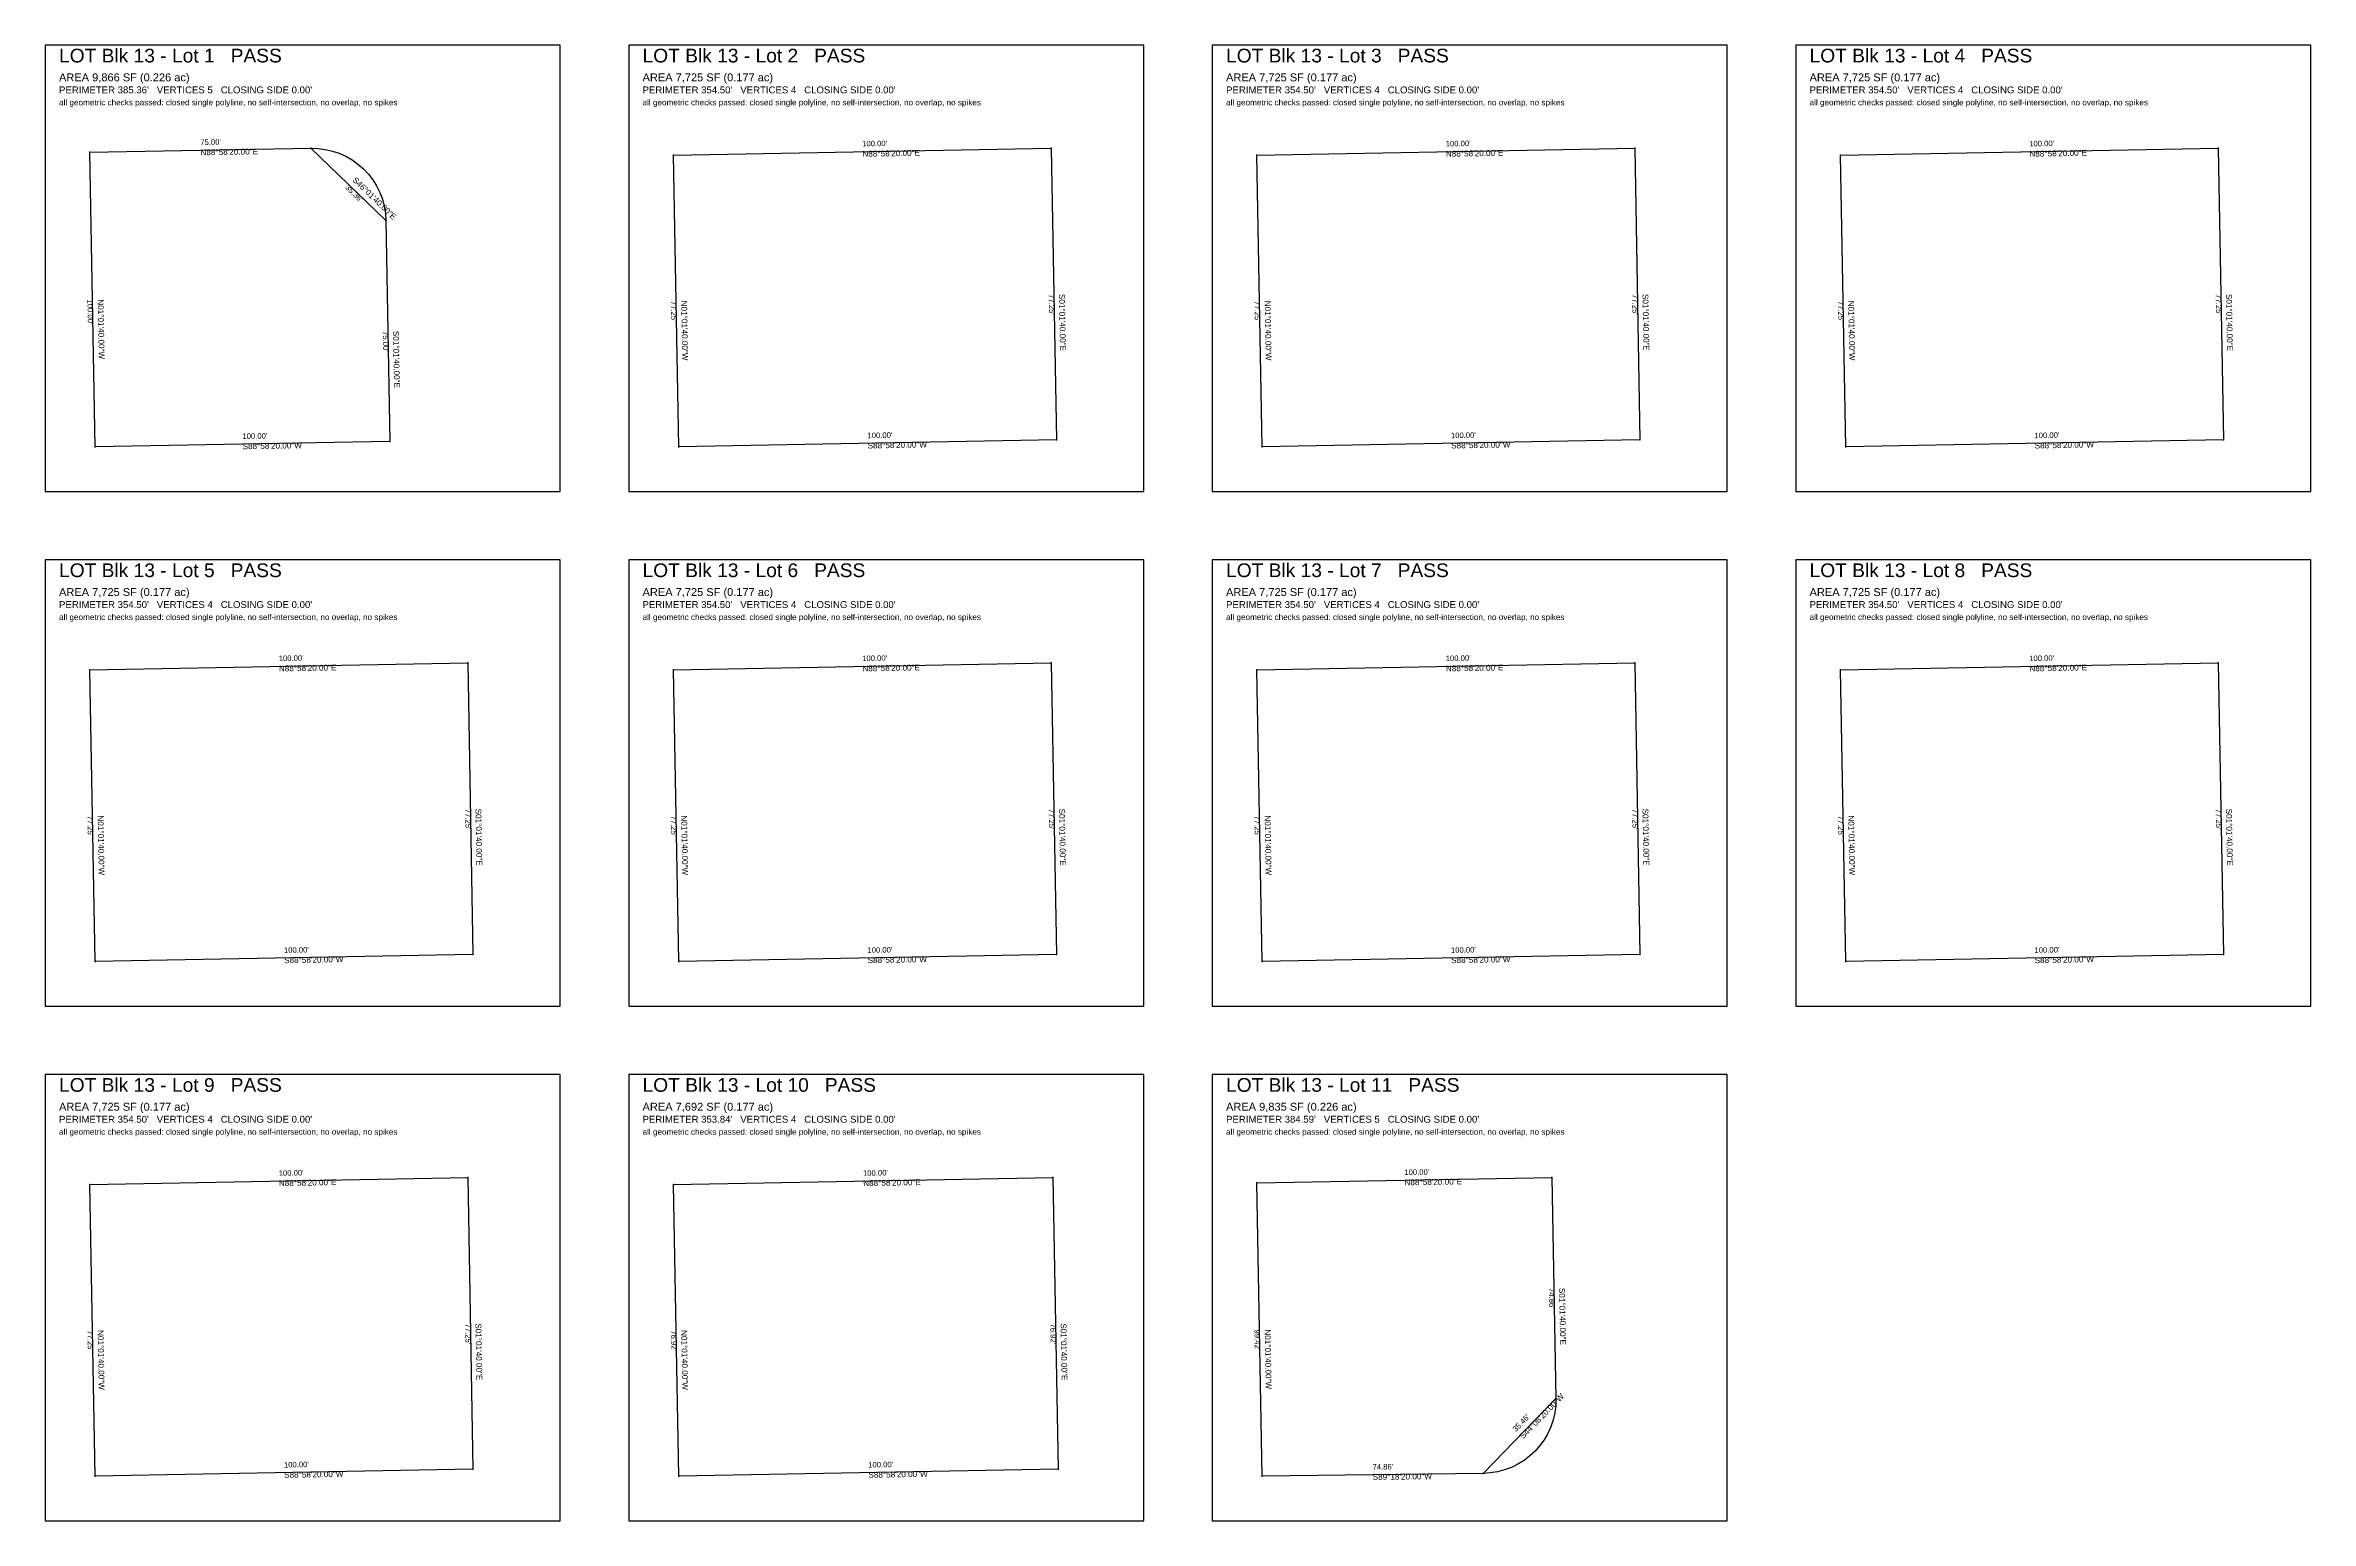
# Model space of a CAD drawing. Extents: x 0 to 1320, y -600 to 260.
import ezdxf

# ---------------------------------------------------------------- set-up
doc = ezdxf.new("R2010")
doc.units = 0
for name, pattern in [('ROT_0.69', [0]), ('ROT_1.03', [0]), ('ROT_271.03', [0]), ('ROT_316.03', [0]), ('ROT_45.86', [0])]:
    doc.linetypes.add(name, pattern=pattern)
for name, color, linetype in [('LOT_POLYLINE', 4, 'CONTINUOUS'), ('SHEET_FRAME', 2, 'CONTINUOUS'), ('SHEET_LABELS', 7, 'CONTINUOUS')]:
    doc.layers.add(name, color=color, linetype=linetype)
doc.styles.get("Standard").update_dxf_attribs({"font": 'Arial'})

msp = doc.modelspace()

# ---------------------------------------------------------------- linework, layer by layer
at = {"layer": 'LOT_POLYLINE'}
for points in [[(29.0801, 26), (26, 197.6899), (154.7674, 200), (198.4599, 157.8476), (200.77, 29.0801)], [(369.0507, 26), (366, 196.0509), (586.1306, 200), (589.1813, 29.9491)], [(709.0507, 26), (706, 196.0509), (926.1306, 200), (929.1813, 29.9491)], [(1049.0507, 26), (1046, 196.0509), (1266.1306, 200), (1269.1813, 29.9491)], [(29.0507, -274), (26, -103.9491), (246.1306, -100), (249.1813, -270.0509)], [(369.0507, -274), (366, -103.9491), (586.1306, -100), (589.1813, -270.0509)], [(709.0507, -274), (706, -103.9491), (926.1306, -100), (929.1813, -270.0509)], [(1049.0507, -274), (1046, -103.9491), (1266.1306, -100), (1269.1813, -270.0509)], [(29.0507, -574), (26, -403.9491), (246.1306, -400), (249.1813, -570.0509)], [(369.0504, -574), (366, -403.9657), (587.0534, -400), (590.1038, -570.0343)], [(709.0662, -574), (706, -403.0841), (877.913, -400), (880.2216, -528.687), (837.7643, -572.4401)]]:
    msp.add_lwpolyline(points, close=True, dxfattribs=at)
for points in [[(154.7674, 200), (158.9783, 199.8688), (163.156, 199.3255), (167.2603, 198.3753), (171.2518, 197.0274), (175.0919, 195.2948), (178.7436, 193.1941), (182.1719, 190.7455), (185.3437, 187.9728), (188.2285, 184.9025), (190.7984, 181.5642), (193.0287, 177.9901), (194.898, 174.2147), (196.3882, 170.2741), (197.485, 166.2065), (198.1778, 162.051), (198.4599, 157.8476)], [(880.2216, -528.687), (880.089, -532.9189), (879.5407, -537.1172), (878.582, -541.2412), (877.2222, -545.2509), (875.4746, -549.1074), (873.3561, -552.7732), (870.8872, -556.2129), (868.0918, -559.3929), (864.9972, -562.2825), (861.6333, -564.8537), (858.0328, -567.0815), (854.2306, -568.9442), (850.2636, -570.4239), (846.1703, -571.506), (841.9903, -572.1803), (837.7643, -572.44)]]:
    msp.add_lwpolyline(points, dxfattribs=at)
at = {"layer": 'SHEET_FRAME'}
for p, q in [((300, 260), (0, 260)), ((0, 260), (0, 0)), ((300, 0), (300, 260)), ((640, 260), (340, 260)), ((340, 260), (340, 0)), ((640, 0), (640, 260)), ((980, 260), (680, 260)), ((680, 260), (680, 0)), ((980, 0), (980, 260)), ((1320, 260), (1020, 260)), ((1020, 260), (1020, 0)), ((1320, 0), (1320, 260)), ((0, 0), (300, 0)), ((340, 0), (640, 0)), ((680, 0), (980, 0)), ((1020, 0), (1320, 0)), ((300, -40), (0, -40)), ((0, -40), (0, -300)), ((300, -300), (300, -40)), ((640, -40), (340, -40)), ((340, -40), (340, -300)), ((640, -300), (640, -40)), ((980, -40), (680, -40)), ((680, -40), (680, -300)), ((980, -300), (980, -40)), ((1320, -40), (1020, -40)), ((1020, -40), (1020, -300)), ((1320, -300), (1320, -40)), ((0, -300), (300, -300)), ((340, -300), (640, -300)), ((680, -300), (980, -300)), ((1020, -300), (1320, -300)), ((300, -340), (0, -340)), ((0, -340), (0, -600)), ((300, -600), (300, -340)), ((640, -340), (340, -340)), ((340, -340), (340, -600)), ((640, -600), (640, -340)), ((980, -340), (680, -340)), ((680, -340), (680, -600)), ((980, -600), (980, -340)), ((0, -600), (300, -600)), ((340, -600), (640, -600)), ((680, -600), (980, -600))]:
    msp.add_line(p, q, dxfattribs=at)
at = {"layer": 'SHEET_LABELS'}
for p in [(154.7674, 200), (586.1306, 200), (926.1306, 200), (1266.1306, 200), (26, 197.6899), (366, 196.0509), (706, 196.0509), (1046, 196.0509), (198.4599, 157.8476), (200.77, 29.0801), (589.1813, 29.9491), (929.1813, 29.9491), (1269.1813, 29.9491), (29.0801, 26), (369.0507, 26), (709.0507, 26), (1049.0507, 26), (26, -103.9491), (246.1306, -100), (366, -103.9491), (586.1306, -100), (706, -103.9491), (926.1306, -100), (1046, -103.9491), (1266.1306, -100), (29.0507, -274), (249.1813, -270.0509), (369.0507, -274), (589.1813, -270.0509), (709.0507, -274), (929.1813, -270.0509), (1049.0507, -274), (1269.1813, -270.0509), (26, -403.9491), (246.1306, -400), (366, -403.9657), (587.0534, -400), (706, -403.0841), (877.913, -400), (880.2216, -528.687), (29.0507, -574), (249.1813, -570.0509), (369.0504, -574), (590.1038, -570.0343), (709.0662, -574), (837.7643, -572.4401)]:
    msp.add_point(p, dxfattribs=at)

# ---------------------------------------------------------------- texts
for s, height, p in [('LOT Blk 13 - Lot 1   PASS', 8, (8, 250)), ('LOT Blk 13 - Lot 2   PASS', 8, (348, 250)), ('LOT Blk 13 - Lot 3   PASS', 8, (688, 250)), ('LOT Blk 13 - Lot 4   PASS', 8, (1028, 250)), ('AREA 9,866 SF (0.226 ac)', 4.6, (8, 239)), ('AREA 7,725 SF (0.177 ac)', 4.6, (348, 239)), ('AREA 7,725 SF (0.177 ac)', 4.6, (688, 239)), ('AREA 7,725 SF (0.177 ac)', 4.6, (1028, 239)), ('all geometric checks passed: closed single polyline, no self-intersection, no overlap, no spikes', 3.4, (8, 225)), ("PERIMETER 385.36'   VERTICES 5   CLOSING SIDE 0.00'", 4, (8, 232)), ('all geometric checks passed: closed single polyline, no self-intersection, no overlap, no spikes', 3.4, (348, 225)), ("PERIMETER 354.50'   VERTICES 4   CLOSING SIDE 0.00'", 4, (348, 232)), ('all geometric checks passed: closed single polyline, no self-intersection, no overlap, no spikes', 3.4, (688, 225)), ("PERIMETER 354.50'   VERTICES 4   CLOSING SIDE 0.00'", 4, (688, 232)), ('all geometric checks passed: closed single polyline, no self-intersection, no overlap, no spikes', 3.4, (1028, 225)), ("PERIMETER 354.50'   VERTICES 4   CLOSING SIDE 0.00'", 4, (1028, 232)), ('LOT Blk 13 - Lot 5   PASS', 8, (8, -50)), ('LOT Blk 13 - Lot 6   PASS', 8, (348, -50)), ('LOT Blk 13 - Lot 7   PASS', 8, (688, -50)), ('LOT Blk 13 - Lot 8   PASS', 8, (1028, -50)), ('AREA 7,725 SF (0.177 ac)', 4.6, (8, -61)), ("PERIMETER 354.50'   VERTICES 4   CLOSING SIDE 0.00'", 4, (8, -68)), ('AREA 7,725 SF (0.177 ac)', 4.6, (348, -61)), ("PERIMETER 354.50'   VERTICES 4   CLOSING SIDE 0.00'", 4, (348, -68)), ('AREA 7,725 SF (0.177 ac)', 4.6, (688, -61)), ("PERIMETER 354.50'   VERTICES 4   CLOSING SIDE 0.00'", 4, (688, -68)), ('AREA 7,725 SF (0.177 ac)', 4.6, (1028, -61)), ("PERIMETER 354.50'   VERTICES 4   CLOSING SIDE 0.00'", 4, (1028, -68)), ('all geometric checks passed: closed single polyline, no self-intersection, no overlap, no spikes', 3.4, (8, -75)), ('all geometric checks passed: closed single polyline, no self-intersection, no overlap, no spikes', 3.4, (348, -75)), ('all geometric checks passed: closed single polyline, no self-intersection, no overlap, no spikes', 3.4, (688, -75)), ('all geometric checks passed: closed single polyline, no self-intersection, no overlap, no spikes', 3.4, (1028, -75)), ('LOT Blk 13 - Lot 9   PASS', 8, (8, -350)), ('LOT Blk 13 - Lot 10   PASS', 8, (348, -350)), ('LOT Blk 13 - Lot 11   PASS', 8, (688, -350)), ('AREA 7,725 SF (0.177 ac)', 4.6, (8, -361)), ('AREA 7,692 SF (0.177 ac)', 4.6, (348, -361)), ('AREA 9,835 SF (0.226 ac)', 4.6, (688, -361)), ("PERIMETER 354.50'   VERTICES 4   CLOSING SIDE 0.00'", 4, (8, -368)), ("PERIMETER 353.84'   VERTICES 4   CLOSING SIDE 0.00'", 4, (348, -368)), ("PERIMETER 384.59'   VERTICES 5   CLOSING SIDE 0.00'", 4, (688, -368)), ('all geometric checks passed: closed single polyline, no self-intersection, no overlap, no spikes', 3.4, (8, -375)), ('all geometric checks passed: closed single polyline, no self-intersection, no overlap, no spikes', 3.4, (348, -375)), ('all geometric checks passed: closed single polyline, no self-intersection, no overlap, no spikes', 3.4, (688, -375))]:
    msp.add_text(s, height=height, dxfattribs=at).set_placement(p)
at = {"layer": 'SHEET_LABELS', "linetype": 'ROT_1.03'}
for s, height, p in [("75.00'", 3.2, (90.3299, 201.8445)), ('N88%%d58\'20.00"E', 3.4, (90.4375, 195.8454)), ("100.00'", 3.2, (476.0115, 201.0249)), ('N88%%d58\'20.00"E', 3.4, (476.1191, 195.0259)), ("100.00'", 3.2, (816.0115, 201.0249)), ('N88%%d58\'20.00"E', 3.4, (816.1191, 195.0259)), ("100.00'", 3.2, (1156.0115, 201.0249)), ('N88%%d58\'20.00"E', 3.4, (1156.1191, 195.0259)), ('S88%%d58\'20.00"W', 3.4, (114.9789, 24.5405)), ("100.00'", 3.2, (114.8713, 30.5396)), ('S88%%d58\'20.00"W', 3.4, (479.1698, 24.9751)), ("100.00'", 3.2, (479.0622, 30.9741)), ('S88%%d58\'20.00"W', 3.4, (819.1698, 24.9751)), ("100.00'", 3.2, (819.0622, 30.9741)), ('S88%%d58\'20.00"W', 3.4, (1159.1698, 24.9751)), ("100.00'", 3.2, (1159.0622, 30.9741)), ("100.00'", 3.2, (136.0115, -98.9751)), ('N88%%d58\'20.00"E', 3.4, (136.1191, -104.9741)), ("100.00'", 3.2, (476.0115, -98.9751)), ('N88%%d58\'20.00"E', 3.4, (476.1191, -104.9741)), ("100.00'", 3.2, (816.0115, -98.9751)), ('N88%%d58\'20.00"E', 3.4, (816.1191, -104.9741)), ("100.00'", 3.2, (1156.0115, -98.9751)), ('N88%%d58\'20.00"E', 3.4, (1156.1191, -104.9741)), ('S88%%d58\'20.00"W', 3.4, (139.1698, -275.0249)), ("100.00'", 3.2, (139.0622, -269.0259)), ('S88%%d58\'20.00"W', 3.4, (479.1698, -275.0249)), ("100.00'", 3.2, (479.0622, -269.0259)), ('S88%%d58\'20.00"W', 3.4, (819.1698, -275.0249)), ("100.00'", 3.2, (819.0622, -269.0259)), ('S88%%d58\'20.00"W', 3.4, (1159.1698, -275.0249)), ("100.00'", 3.2, (1159.0622, -269.0259)), ("100.00'", 3.2, (136.0115, -398.9751)), ("100.00'", 3.2, (476.4729, -398.9833)), ("100.00'", 3.2, (791.9027, -398.5425)), ('N88%%d58\'20.00"E', 3.4, (136.1191, -404.9741)), ('N88%%d58\'20.00"E', 3.4, (476.5805, -404.9824)), ('N88%%d58\'20.00"E', 3.4, (792.0103, -404.5416)), ("100.00'", 3.2, (139.0622, -569.0259)), ("100.00'", 3.2, (479.5233, -569.0176)), ('S88%%d58\'20.00"W', 3.4, (139.1698, -575.0249)), ('S88%%d58\'20.00"W', 3.4, (479.6309, -575.0167))]:
    msp.add_text(s, height=height, rotation=1.03, dxfattribs=at).set_placement(p)
at = {"layer": 'SHEET_LABELS', "linetype": 'ROT_316.03'}
for s, height, p in [("35.36'", 3.2, (174.5308, 176.7647)), ('S46%%d01\'40.00"E', 3.4, (178.6966, 181.0828))]:
    msp.add_text(s, height=height, rotation=316.03, dxfattribs=at).set_placement(p)
at = {"layer": 'SHEET_LABELS', "linetype": 'ROT_271.03'}
for s, height, p in [("100.00'", 3.2, (24.5405, 111.7911)), ('N01%%d01\'40.00"W', 3.4, (30.5396, 111.8988)), ("77.25'", 3.2, (364.5258, 110.9716)), ('N01%%d01\'40.00"W', 3.4, (370.5249, 111.0792)), ("77.25'", 3.2, (584.6564, 114.9208)), ('S01%%d01\'40.00"E', 3.4, (590.6554, 115.0284)), ("77.25'", 3.2, (704.5258, 110.9716)), ('N01%%d01\'40.00"W', 3.4, (710.5249, 111.0792)), ("77.25'", 3.2, (924.6564, 114.9208)), ('S01%%d01\'40.00"E', 3.4, (930.6554, 115.0284)), ("77.25'", 3.2, (1044.5258, 110.9716)), ('N01%%d01\'40.00"W', 3.4, (1050.5249, 111.0792)), ("77.25'", 3.2, (1264.6564, 114.9208)), ('S01%%d01\'40.00"E', 3.4, (1270.6554, 115.0284)), ("75.00'", 3.2, (196.6155, 93.41)), ('S01%%d01\'40.00"E', 3.4, (202.6145, 93.5176)), ("77.25'", 3.2, (24.5258, -189.0284)), ('N01%%d01\'40.00"W', 3.4, (30.5249, -188.9208)), ("77.25'", 3.2, (244.6564, -185.0792)), ('S01%%d01\'40.00"E', 3.4, (250.6554, -184.9716)), ("77.25'", 3.2, (364.5258, -189.0284)), ('N01%%d01\'40.00"W', 3.4, (370.5249, -188.9208)), ("77.25'", 3.2, (584.6564, -185.0792)), ('S01%%d01\'40.00"E', 3.4, (590.6554, -184.9716)), ("77.25'", 3.2, (704.5258, -189.0284)), ('N01%%d01\'40.00"W', 3.4, (710.5249, -188.9208)), ("77.25'", 3.2, (924.6564, -185.0792)), ('S01%%d01\'40.00"E', 3.4, (930.6554, -184.9716)), ("77.25'", 3.2, (1044.5258, -189.0284)), ('N01%%d01\'40.00"W', 3.4, (1050.5249, -188.9208)), ("77.25'", 3.2, (1264.6564, -185.0792)), ('S01%%d01\'40.00"E', 3.4, (1270.6554, -184.9716)), ("74.86'", 3.2, (876.0678, -464.3973)), ('S01%%d01\'40.00"E', 3.4, (882.0668, -464.2897)), ("77.25'", 3.2, (244.6564, -485.0792)), ('S01%%d01\'40.00"E', 3.4, (250.6554, -484.9716)), ("76.92'", 3.2, (585.5791, -485.071)), ('S01%%d01\'40.00"E', 3.4, (591.5782, -484.9633)), ("77.25'", 3.2, (24.5258, -489.0284)), ('N01%%d01\'40.00"W', 3.4, (30.5249, -488.9208)), ("76.92'", 3.2, (364.5257, -489.0367)), ('N01%%d01\'40.00"W', 3.4, (370.5247, -488.929)), ("99.42'", 3.2, (704.5336, -488.5959)), ('N01%%d01\'40.00"W', 3.4, (710.5326, -488.4883))]:
    msp.add_text(s, height=height, rotation=271.03, dxfattribs=at).set_placement(p)
at = {"layer": 'SHEET_LABELS', "linetype": 'ROT_45.86'}
for s, height, p in [('S44%%d08\'20.00"W', 3.4, (861.1459, -552.6527)), ("35.46'", 3.2, (856.84, -548.4743))]:
    msp.add_text(s, height=height, rotation=45.86, dxfattribs=at).set_placement(p)
at = {"layer": 'SHEET_LABELS', "linetype": 'ROT_0.69'}
for s, height, p in [("74.86'", 3.2, (773.3789, -570.2202)), ('S89%%d18\'20.00"W', 3.4, (773.4516, -576.2198))]:
    msp.add_text(s, height=height, rotation=0.69, dxfattribs=at).set_placement(p)

doc.saveas('drawing.dxf')
